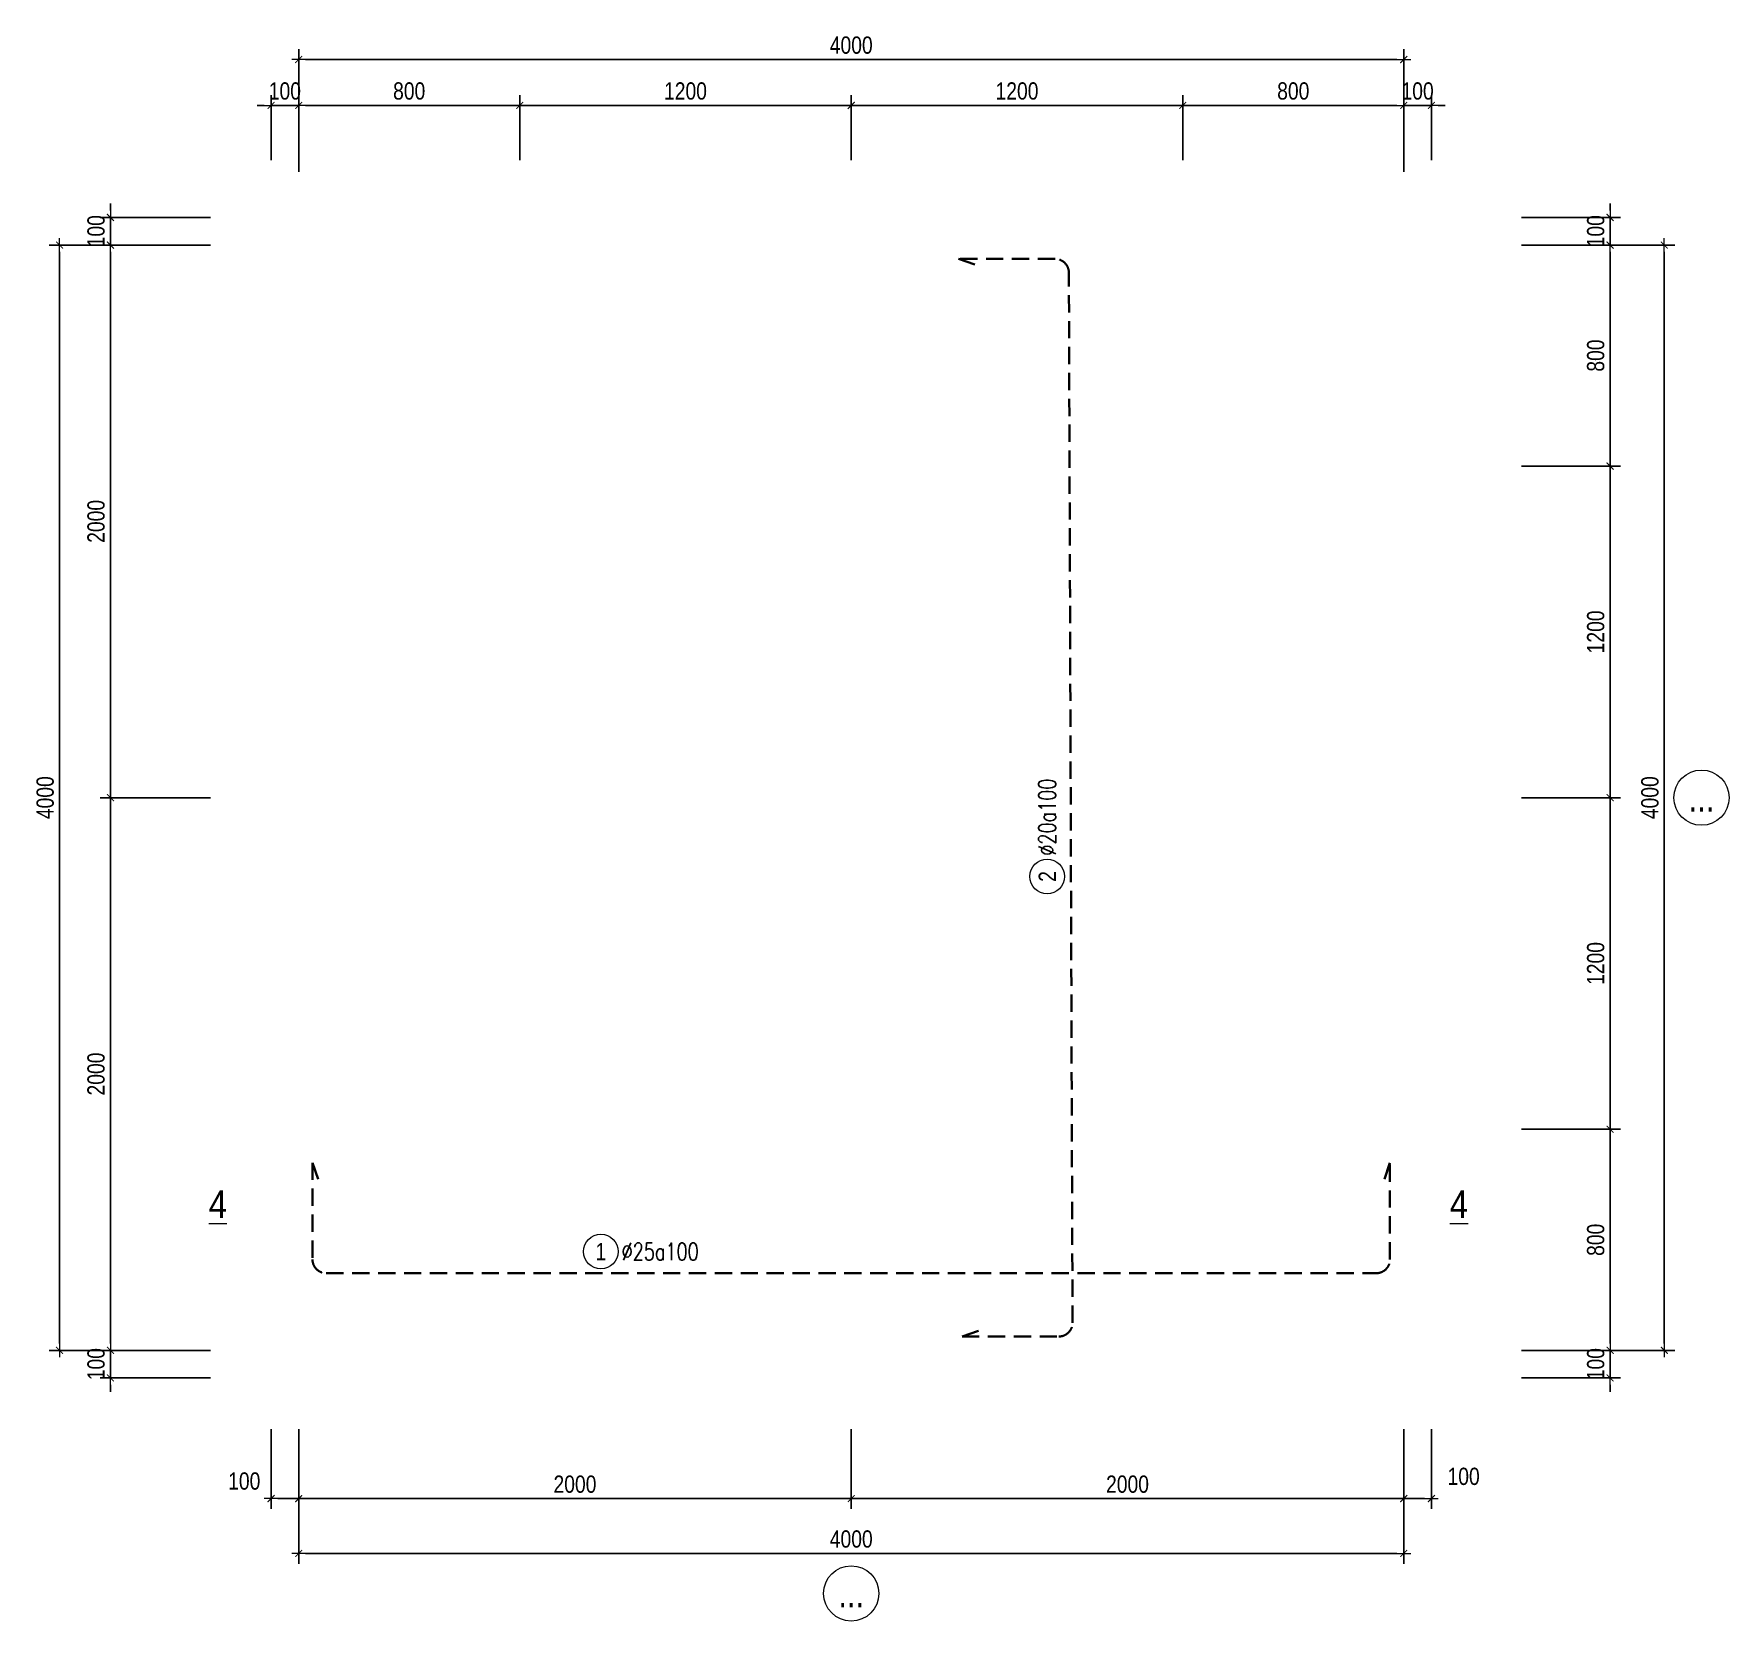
# Model space of a CAD drawing. Header units: millimetres. Extents: x -134772 to 84392, y -129535 to 67259.
# Drawn here: x 45086 to 51222, y 61516 to 67259 of the extents above; entities that cross this region are included whole.
import ezdxf
from ezdxf.enums import TextEntityAlignment as Align

# ---------------------------------------------------------------- set-up
doc = ezdxf.new("R2010")
doc.units = ezdxf.units.MM
doc.header["$MEASUREMENT"] = 0
doc.linetypes.add('CENTER2', pattern=[28.575, 19.05, -3.175, 3.175, -3.175])
doc.linetypes.add('DASHED2', pattern=[0.375, 0.25, -0.125])
doc.layers.get('Defpoints').update_dxf_attribs({"color": 252})
for name, color, linetype, lineweight in [('NDC_S_AXIS', 5, 'CENTER2', 15), ('NDC_S_DIM', 1, 'Continuous', 9), ('NDC_S_REBAR', 4, 'Continuous', 35), ('NDC_S_VN TEXT', 7, 'Continuous', 9), ('NDC_S_VN TITLE', 6, 'Continuous', 9)]:
    doc.layers.add(name, color=color, linetype=linetype, lineweight=lineweight)
doc.styles.add('ARIAL', font='arial.ttf', dxfattribs={"width": 0.8})
doc.styles.add('NDC_ARIAL', font='arial.ttf', dxfattribs={"width": 0.8})
doc.styles.add('NDC_ROMANS', font='romans.shx', dxfattribs={"width": 0.8})
doc.dimstyles.new('NDC_1-25', dxfattribs={"dimscale": 25, "dimtxt": 2.5, "dimasz": 1, "dimexe": 1.5, "dimexo": 0, "dimgap": 0.8, "dimtad": 1, "dimdec": 0, "dimdsep": 46, "dimtxsty": 'NDC_ARIAL', "dimblk": 'DIMMARK', "dimcen": 49999.938995, "dimdle": 1.5, "dimclrd": 1, "dimclre": 1, "dimclrt": 3, "dimadec": 0, "dimazin": 0, "dimtfac": 1, "dimtdec": 0, "dimtix": 1, "dimtmove": 2, "dimatfit": 3, "dimfxl": 1, "dimarcsym": 0})

msp = doc.modelspace()

# ---------------------------------------------------------------- texts
at = {"layer": 'NDC_S_VN TITLE', "style": 'NDC_ARIAL', "width": 0.85}
for p in [(45751.4, 63024.2), (50243.5, 63024.2)]:
    msp.add_text('%%U4', height=100, dxfattribs=at).set_placement(p, align=Align.MIDDLE_CENTER)

# ---------------------------------------------------------------- blocks, each defined once
blk = doc.blocks.new('DIMMARK')
at = {"layer": 'NDC_S_DIM', "color": 1}
blk.add_line((-1.5, 0), (1, 0), dxfattribs=at)
at = {"layer": 'NDC_S_DIM', "color": 2, "const_width": 0.15}
blk.add_lwpolyline([(-0.5, -0.5), (0.5, 0.5)], dxfattribs=at)
blk = doc.blocks.new('*D349')
at = {"layer": 'Defpoints', "color": 0, "transparency": 16777216}
for p in [(45944, 62209.9), (46044, 62209.9), (46044, 61958.8)]:
    blk.add_point(p, dxfattribs=at)
at = {"layer": 'NDC_S_DIM', "color": 1, "lineweight": -2, "transparency": 16777216}
for p, q in [((45944, 62209.9), (45944, 61921.3)), ((46044, 62209.9), (46044, 61921.3)), ((45969, 61958.8), (46019, 61958.8))]:
    blk.add_line(p, q, dxfattribs=at)
at = {"layer": 'NDC_S_DIM', "color": 1, "lineweight": -2, "transparency": 16777216, "xscale": 25, "yscale": 25, "zscale": 25, "rotation": 180}
blk.add_blockref('DIMMARK', (45944, 61958.8), dxfattribs=at)
at = {"layer": 'NDC_S_DIM', "color": 1, "lineweight": -2, "transparency": 16777216, "xscale": 25, "yscale": 25, "zscale": 25}
blk.add_blockref('DIMMARK', (46044, 61958.8), dxfattribs=at)
at = {"layer": 'NDC_S_DIM', "color": 3, "transparency": 16777216, "insert": (45847, 62022), "char_height": 62.5, "attachment_point": 5, "style": 'NDC_ARIAL'}
blk.add_mtext('100', dxfattribs=at)
blk = doc.blocks.new('*D350')
at = {"layer": 'Defpoints', "color": 0, "transparency": 16777216}
for p in [(46044, 62209.9), (48044, 62209.9), (48044, 61958.8)]:
    blk.add_point(p, dxfattribs=at)
at = {"layer": 'NDC_S_DIM', "color": 1, "lineweight": -2, "transparency": 16777216}
for p, q in [((46044, 62209.9), (46044, 61921.3)), ((48044, 62209.9), (48044, 61921.3)), ((46069, 61958.8), (48019, 61958.8))]:
    blk.add_line(p, q, dxfattribs=at)
at = {"layer": 'NDC_S_DIM', "color": 1, "lineweight": -2, "transparency": 16777216, "xscale": 25, "yscale": 25, "zscale": 25, "rotation": 180}
blk.add_blockref('DIMMARK', (46044, 61958.8), dxfattribs=at)
at = {"layer": 'NDC_S_DIM', "color": 1, "lineweight": -2, "transparency": 16777216, "xscale": 25, "yscale": 25, "zscale": 25}
blk.add_blockref('DIMMARK', (48044, 61958.8), dxfattribs=at)
at = {"layer": 'NDC_S_DIM', "color": 3, "transparency": 16777216, "insert": (47044, 62010.7), "char_height": 62.5, "attachment_point": 5, "style": 'NDC_ARIAL'}
blk.add_mtext('2000', dxfattribs=at)
blk = doc.blocks.new('*D351')
at = {"layer": 'Defpoints', "color": 0, "transparency": 16777216}
for p in [(48044, 62209.9), (50044, 62209.9), (50044, 61958.8)]:
    blk.add_point(p, dxfattribs=at)
at = {"layer": 'NDC_S_DIM', "color": 1, "lineweight": -2, "transparency": 16777216}
for p, q in [((48044, 62209.9), (48044, 61921.3)), ((50044, 62209.9), (50044, 61921.3)), ((48069, 61958.8), (50019, 61958.8))]:
    blk.add_line(p, q, dxfattribs=at)
at = {"layer": 'NDC_S_DIM', "color": 1, "lineweight": -2, "transparency": 16777216, "xscale": 25, "yscale": 25, "zscale": 25, "rotation": 180}
blk.add_blockref('DIMMARK', (48044, 61958.8), dxfattribs=at)
at = {"layer": 'NDC_S_DIM', "color": 1, "lineweight": -2, "transparency": 16777216, "xscale": 25, "yscale": 25, "zscale": 25}
blk.add_blockref('DIMMARK', (50044, 61958.8), dxfattribs=at)
at = {"layer": 'NDC_S_DIM', "color": 3, "transparency": 16777216, "insert": (49044, 62010.7), "char_height": 62.5, "attachment_point": 5, "style": 'NDC_ARIAL'}
blk.add_mtext('2000', dxfattribs=at)
blk = doc.blocks.new('*D352')
at = {"layer": 'Defpoints', "color": 0, "transparency": 16777216}
for p in [(50044, 62209.9), (50144, 62209.9), (50144, 61958.8)]:
    blk.add_point(p, dxfattribs=at)
at = {"layer": 'NDC_S_DIM', "color": 1, "lineweight": -2, "transparency": 16777216}
for p, q in [((50044, 62209.9), (50044, 61921.3)), ((50144, 62209.9), (50144, 61921.3)), ((50069, 61958.8), (50119, 61958.8))]:
    blk.add_line(p, q, dxfattribs=at)
at = {"layer": 'NDC_S_DIM', "color": 1, "lineweight": -2, "transparency": 16777216, "xscale": 25, "yscale": 25, "zscale": 25, "rotation": 180}
blk.add_blockref('DIMMARK', (50044, 61958.8), dxfattribs=at)
at = {"layer": 'NDC_S_DIM', "color": 1, "lineweight": -2, "transparency": 16777216, "xscale": 25, "yscale": 25, "zscale": 25}
blk.add_blockref('DIMMARK', (50144, 61958.8), dxfattribs=at)
at = {"layer": 'NDC_S_DIM', "color": 3, "transparency": 16777216, "insert": (50260.6, 62039), "char_height": 62.5, "attachment_point": 5, "style": 'NDC_ARIAL'}
blk.add_mtext('100', dxfattribs=at)
blk = doc.blocks.new('*D353')
at = {"layer": 'Defpoints', "color": 0, "transparency": 16777216}
for p in [(46044, 62209.9), (50044, 62209.9), (50044, 61760.4)]:
    blk.add_point(p, dxfattribs=at)
at = {"layer": 'NDC_S_DIM', "color": 1, "lineweight": -2, "transparency": 16777216}
for p, q in [((46044, 62209.9), (46044, 61722.9)), ((50044, 62209.9), (50044, 61722.9)), ((46069, 61760.4), (50019, 61760.4))]:
    blk.add_line(p, q, dxfattribs=at)
at = {"layer": 'NDC_S_DIM', "color": 1, "lineweight": -2, "transparency": 16777216, "xscale": 25, "yscale": 25, "zscale": 25, "rotation": 180}
blk.add_blockref('DIMMARK', (46044, 61760.4), dxfattribs=at)
at = {"layer": 'NDC_S_DIM', "color": 1, "lineweight": -2, "transparency": 16777216, "xscale": 25, "yscale": 25, "zscale": 25}
blk.add_blockref('DIMMARK', (50044, 61760.4), dxfattribs=at)
at = {"layer": 'NDC_S_DIM', "color": 3, "transparency": 16777216, "insert": (48044, 61812.3), "char_height": 62.5, "attachment_point": 5, "style": 'NDC_ARIAL'}
blk.add_mtext('4000', dxfattribs=at)
blk = doc.blocks.new('*D354')
at = {"layer": 'Defpoints', "color": 0, "transparency": 16777216}
for p in [(50470.5, 62495.4), (50790.8, 62495.4), (50470.5, 62395.4)]:
    blk.add_point(p, dxfattribs=at)
at = {"layer": 'NDC_S_DIM', "color": 1, "lineweight": -2, "transparency": 16777216}
for p, q in [((50790.8, 62520.4), (50790.8, 62545.4)), ((50470.5, 62495.4), (50828.3, 62495.4)), ((50790.8, 62395.4), (50790.8, 62495.4)), ((50470.5, 62395.4), (50828.3, 62395.4)), ((50790.8, 62370.4), (50790.8, 62345.4))]:
    blk.add_line(p, q, dxfattribs=at)
at = {"layer": 'NDC_S_DIM', "color": 1, "lineweight": -2, "transparency": 16777216, "xscale": 25, "yscale": 25, "zscale": 25}
for p, rotation in [((50790.8, 62495.4), 270), ((50790.8, 62395.4), 90)]:
    blk.add_blockref('DIMMARK', p, dxfattribs=dict(at, rotation=rotation))
at = {"layer": 'NDC_S_DIM', "color": 3, "transparency": 16777216, "insert": (50738.8, 62445.4), "char_height": 62.5, "attachment_point": 5, "rotation": 90, "style": 'NDC_ARIAL'}
blk.add_mtext('100', dxfattribs=at)
blk = doc.blocks.new('*D331')
at = {"layer": 'Defpoints', "color": 0, "transparency": 16777216}
for p in [(50470.5, 63295.4), (50790.8, 63295.4), (50470.5, 62495.4)]:
    blk.add_point(p, dxfattribs=at)
at = {"layer": 'NDC_S_DIM', "color": 1, "lineweight": -2, "transparency": 16777216}
for p, q in [((50470.5, 63295.4), (50828.3, 63295.4)), ((50790.8, 62520.4), (50790.8, 63270.4)), ((50470.5, 62495.4), (50828.3, 62495.4))]:
    blk.add_line(p, q, dxfattribs=at)
at = {"layer": 'NDC_S_DIM', "color": 1, "lineweight": -2, "transparency": 16777216, "xscale": 25, "yscale": 25, "zscale": 25}
for p, rotation in [((50790.8, 63295.4), 90), ((50790.8, 62495.4), 270)]:
    blk.add_blockref('DIMMARK', p, dxfattribs=dict(at, rotation=rotation))
at = {"layer": 'NDC_S_DIM', "color": 3, "transparency": 16777216, "insert": (50738.8, 62895.4), "char_height": 62.5, "attachment_point": 5, "rotation": 90, "style": 'NDC_ARIAL'}
blk.add_mtext('800', dxfattribs=at)
blk = doc.blocks.new('*D332')
at = {"layer": 'Defpoints', "color": 0, "transparency": 16777216}
for p in [(50470.5, 64495.4), (50790.8, 64495.4), (50470.5, 63295.4)]:
    blk.add_point(p, dxfattribs=at)
at = {"layer": 'NDC_S_DIM', "color": 1, "lineweight": -2, "transparency": 16777216}
for p, q in [((50470.5, 64495.4), (50828.3, 64495.4)), ((50790.8, 63320.4), (50790.8, 64470.4)), ((50470.5, 63295.4), (50828.3, 63295.4))]:
    blk.add_line(p, q, dxfattribs=at)
at = {"layer": 'NDC_S_DIM', "color": 1, "lineweight": -2, "transparency": 16777216, "xscale": 25, "yscale": 25, "zscale": 25}
for p, rotation in [((50790.8, 64495.4), 90), ((50790.8, 63295.4), 270)]:
    blk.add_blockref('DIMMARK', p, dxfattribs=dict(at, rotation=rotation))
at = {"layer": 'NDC_S_DIM', "color": 3, "transparency": 16777216, "insert": (50738.8, 63895.4), "char_height": 62.5, "attachment_point": 5, "rotation": 90, "style": 'NDC_ARIAL'}
blk.add_mtext('1200', dxfattribs=at)
blk = doc.blocks.new('*D333')
at = {"layer": 'Defpoints', "color": 0, "transparency": 16777216}
for p in [(50470.5, 65695.4), (50790.8, 65695.4), (50470.5, 64495.4)]:
    blk.add_point(p, dxfattribs=at)
at = {"layer": 'NDC_S_DIM', "color": 1, "lineweight": -2, "transparency": 16777216}
for p, q in [((50470.5, 65695.4), (50828.3, 65695.4)), ((50790.8, 64520.4), (50790.8, 65670.4)), ((50470.5, 64495.4), (50828.3, 64495.4))]:
    blk.add_line(p, q, dxfattribs=at)
at = {"layer": 'NDC_S_DIM', "color": 1, "lineweight": -2, "transparency": 16777216, "xscale": 25, "yscale": 25, "zscale": 25}
for p, rotation in [((50790.8, 65695.4), 90), ((50790.8, 64495.4), 270)]:
    blk.add_blockref('DIMMARK', p, dxfattribs=dict(at, rotation=rotation))
at = {"layer": 'NDC_S_DIM', "color": 3, "transparency": 16777216, "insert": (50738.8, 65095.4), "char_height": 62.5, "attachment_point": 5, "rotation": 90, "style": 'NDC_ARIAL'}
blk.add_mtext('1200', dxfattribs=at)
blk = doc.blocks.new('*D334')
at = {"layer": 'Defpoints', "color": 0, "transparency": 16777216}
for p in [(50470.5, 66495.4), (50790.8, 66495.4), (50470.5, 65695.4)]:
    blk.add_point(p, dxfattribs=at)
at = {"layer": 'NDC_S_DIM', "color": 1, "lineweight": -2, "transparency": 16777216}
for p, q in [((50470.5, 66495.4), (50828.3, 66495.4)), ((50790.8, 65720.4), (50790.8, 66470.4)), ((50470.5, 65695.4), (50828.3, 65695.4))]:
    blk.add_line(p, q, dxfattribs=at)
at = {"layer": 'NDC_S_DIM', "color": 1, "lineweight": -2, "transparency": 16777216, "xscale": 25, "yscale": 25, "zscale": 25}
for p, rotation in [((50790.8, 66495.4), 90), ((50790.8, 65695.4), 270)]:
    blk.add_blockref('DIMMARK', p, dxfattribs=dict(at, rotation=rotation))
at = {"layer": 'NDC_S_DIM', "color": 3, "transparency": 16777216, "insert": (50738.8, 66095.4), "char_height": 62.5, "attachment_point": 5, "rotation": 90, "style": 'NDC_ARIAL'}
blk.add_mtext('800', dxfattribs=at)
blk = doc.blocks.new('*D335')
at = {"layer": 'Defpoints', "color": 0, "transparency": 16777216}
for p in [(50470.5, 66595.4), (50790.8, 66595.4), (50470.5, 66495.4)]:
    blk.add_point(p, dxfattribs=at)
at = {"layer": 'NDC_S_DIM', "color": 1, "lineweight": -2, "transparency": 16777216}
for p, q in [((50790.8, 66620.4), (50790.8, 66645.4)), ((50470.5, 66595.4), (50828.3, 66595.4)), ((50790.8, 66495.4), (50790.8, 66595.4)), ((50470.5, 66495.4), (50828.3, 66495.4)), ((50790.8, 66470.4), (50790.8, 66445.4))]:
    blk.add_line(p, q, dxfattribs=at)
at = {"layer": 'NDC_S_DIM', "color": 1, "lineweight": -2, "transparency": 16777216, "xscale": 25, "yscale": 25, "zscale": 25}
for p, rotation in [((50790.8, 66595.4), 270), ((50790.8, 66495.4), 90)]:
    blk.add_blockref('DIMMARK', p, dxfattribs=dict(at, rotation=rotation))
at = {"layer": 'NDC_S_DIM', "color": 3, "transparency": 16777216, "insert": (50738.8, 66545.4), "char_height": 62.5, "attachment_point": 5, "rotation": 90, "style": 'NDC_ARIAL'}
blk.add_mtext('100', dxfattribs=at)
blk = doc.blocks.new('*D336')
at = {"layer": 'Defpoints', "color": 0, "transparency": 16777216}
for p in [(50470.5, 66495.4), (50470.5, 62495.4), (50987, 62495.4)]:
    blk.add_point(p, dxfattribs=at)
at = {"layer": 'NDC_S_DIM', "color": 1, "lineweight": -2, "transparency": 16777216}
for p, q in [((50470.5, 66495.4), (51024.5, 66495.4)), ((50987, 66470.4), (50987, 62520.4)), ((50470.5, 62495.4), (51024.5, 62495.4))]:
    blk.add_line(p, q, dxfattribs=at)
at = {"layer": 'NDC_S_DIM', "color": 1, "lineweight": -2, "transparency": 16777216, "xscale": 25, "yscale": 25, "zscale": 25}
for p, rotation in [((50987, 66495.4), 90), ((50987, 62495.4), 270)]:
    blk.add_blockref('DIMMARK', p, dxfattribs=dict(at, rotation=rotation))
at = {"layer": 'NDC_S_DIM', "color": 3, "transparency": 16777216, "insert": (50935.1, 64495.4), "char_height": 62.5, "attachment_point": 5, "rotation": 90, "style": 'NDC_ARIAL'}
blk.add_mtext('4000', dxfattribs=at)
blk = doc.blocks.new('*U8')
at = {"layer": 'NDC_S_DIM'}
blk.add_circle((0, 0), 5, dxfattribs=at)
at = {"color": 7, "style": 'ARIAL', "width": 0.8}
blk.add_attdef('GRID', text='', height=5, dxfattribs=at).set_placement((0, 0), align=Align.MIDDLE)
blk = doc.blocks.new('*D337')
at = {"layer": 'Defpoints', "color": 0, "transparency": 16777216}
for p in [(46044, 67000.7), (45944, 66802.3), (46044, 66802.3)]:
    blk.add_point(p, dxfattribs=at)
at = {"layer": 'NDC_S_DIM', "color": 1, "lineweight": -2, "transparency": 16777216}
for p, q in [((45944, 66802.3), (45944, 67038.2)), ((46044, 66802.3), (46044, 67038.2)), ((45919, 67000.7), (45894, 67000.7)), ((45944, 67000.7), (46044, 67000.7)), ((46069, 67000.7), (46094, 67000.7))]:
    blk.add_line(p, q, dxfattribs=at)
at = {"layer": 'NDC_S_DIM', "color": 1, "lineweight": -2, "transparency": 16777216, "xscale": 25, "yscale": 25, "zscale": 25}
blk.add_blockref('DIMMARK', (45944, 67000.7), dxfattribs=at)
at = {"layer": 'NDC_S_DIM', "color": 1, "lineweight": -2, "transparency": 16777216, "xscale": 25, "yscale": 25, "zscale": 25, "rotation": 180}
blk.add_blockref('DIMMARK', (46044, 67000.7), dxfattribs=at)
at = {"layer": 'NDC_S_DIM', "color": 3, "transparency": 16777216, "insert": (45994, 67052.6), "char_height": 62.5, "attachment_point": 5, "style": 'NDC_ARIAL'}
blk.add_mtext('100', dxfattribs=at)
blk = doc.blocks.new('*D338')
at = {"layer": 'Defpoints', "color": 0, "transparency": 16777216}
for p in [(46844, 67000.7), (46044, 66802.3), (46844, 66802.3)]:
    blk.add_point(p, dxfattribs=at)
at = {"layer": 'NDC_S_DIM', "color": 1, "lineweight": -2, "transparency": 16777216}
for p, q in [((46044, 66802.3), (46044, 67038.2)), ((46844, 66802.3), (46844, 67038.2)), ((46069, 67000.7), (46819, 67000.7))]:
    blk.add_line(p, q, dxfattribs=at)
at = {"layer": 'NDC_S_DIM', "color": 1, "lineweight": -2, "transparency": 16777216, "xscale": 25, "yscale": 25, "zscale": 25, "rotation": 180}
blk.add_blockref('DIMMARK', (46044, 67000.7), dxfattribs=at)
at = {"layer": 'NDC_S_DIM', "color": 1, "lineweight": -2, "transparency": 16777216, "xscale": 25, "yscale": 25, "zscale": 25}
blk.add_blockref('DIMMARK', (46844, 67000.7), dxfattribs=at)
at = {"layer": 'NDC_S_DIM', "color": 3, "transparency": 16777216, "insert": (46444, 67052.6), "char_height": 62.5, "attachment_point": 5, "style": 'NDC_ARIAL'}
blk.add_mtext('800', dxfattribs=at)
blk = doc.blocks.new('*D339')
at = {"layer": 'Defpoints', "color": 0, "transparency": 16777216}
for p in [(48044, 67000.7), (46844, 66802.3), (48044, 66802.3)]:
    blk.add_point(p, dxfattribs=at)
at = {"layer": 'NDC_S_DIM', "color": 1, "lineweight": -2, "transparency": 16777216}
for p, q in [((46844, 66802.3), (46844, 67038.2)), ((48044, 66802.3), (48044, 67038.2)), ((46869, 67000.7), (48019, 67000.7))]:
    blk.add_line(p, q, dxfattribs=at)
at = {"layer": 'NDC_S_DIM', "color": 1, "lineweight": -2, "transparency": 16777216, "xscale": 25, "yscale": 25, "zscale": 25, "rotation": 180}
blk.add_blockref('DIMMARK', (46844, 67000.7), dxfattribs=at)
at = {"layer": 'NDC_S_DIM', "color": 1, "lineweight": -2, "transparency": 16777216, "xscale": 25, "yscale": 25, "zscale": 25}
blk.add_blockref('DIMMARK', (48044, 67000.7), dxfattribs=at)
at = {"layer": 'NDC_S_DIM', "color": 3, "transparency": 16777216, "insert": (47444, 67052.6), "char_height": 62.5, "attachment_point": 5, "style": 'NDC_ARIAL'}
blk.add_mtext('1200', dxfattribs=at)
blk = doc.blocks.new('*D340')
at = {"layer": 'Defpoints', "color": 0, "transparency": 16777216}
for p in [(49244, 67000.7), (48044, 66802.3), (49244, 66802.3)]:
    blk.add_point(p, dxfattribs=at)
at = {"layer": 'NDC_S_DIM', "color": 1, "lineweight": -2, "transparency": 16777216}
for p, q in [((48044, 66802.3), (48044, 67038.2)), ((49244, 66802.3), (49244, 67038.2)), ((48069, 67000.7), (49219, 67000.7))]:
    blk.add_line(p, q, dxfattribs=at)
at = {"layer": 'NDC_S_DIM', "color": 1, "lineweight": -2, "transparency": 16777216, "xscale": 25, "yscale": 25, "zscale": 25, "rotation": 180}
blk.add_blockref('DIMMARK', (48044, 67000.7), dxfattribs=at)
at = {"layer": 'NDC_S_DIM', "color": 1, "lineweight": -2, "transparency": 16777216, "xscale": 25, "yscale": 25, "zscale": 25}
blk.add_blockref('DIMMARK', (49244, 67000.7), dxfattribs=at)
at = {"layer": 'NDC_S_DIM', "color": 3, "transparency": 16777216, "insert": (48644, 67052.6), "char_height": 62.5, "attachment_point": 5, "style": 'NDC_ARIAL'}
blk.add_mtext('1200', dxfattribs=at)
blk = doc.blocks.new('*D341')
at = {"layer": 'Defpoints', "color": 0, "transparency": 16777216}
for p in [(50044, 67000.7), (49244, 66802.3), (50044, 66802.3)]:
    blk.add_point(p, dxfattribs=at)
at = {"layer": 'NDC_S_DIM', "color": 1, "lineweight": -2, "transparency": 16777216}
for p, q in [((49244, 66802.3), (49244, 67038.2)), ((50044, 66802.3), (50044, 67038.2)), ((49269, 67000.7), (50019, 67000.7))]:
    blk.add_line(p, q, dxfattribs=at)
at = {"layer": 'NDC_S_DIM', "color": 1, "lineweight": -2, "transparency": 16777216, "xscale": 25, "yscale": 25, "zscale": 25, "rotation": 180}
blk.add_blockref('DIMMARK', (49244, 67000.7), dxfattribs=at)
at = {"layer": 'NDC_S_DIM', "color": 1, "lineweight": -2, "transparency": 16777216, "xscale": 25, "yscale": 25, "zscale": 25}
blk.add_blockref('DIMMARK', (50044, 67000.7), dxfattribs=at)
at = {"layer": 'NDC_S_DIM', "color": 3, "transparency": 16777216, "insert": (49644, 67052.6), "char_height": 62.5, "attachment_point": 5, "style": 'NDC_ARIAL'}
blk.add_mtext('800', dxfattribs=at)
blk = doc.blocks.new('*D342')
at = {"layer": 'Defpoints', "color": 0, "transparency": 16777216}
for p in [(50144, 67000.7), (50044, 66802.3), (50144, 66802.3)]:
    blk.add_point(p, dxfattribs=at)
at = {"layer": 'NDC_S_DIM', "color": 1, "lineweight": -2, "transparency": 16777216}
for p, q in [((50044, 66802.3), (50044, 67038.2)), ((50144, 66802.3), (50144, 67038.2)), ((50019, 67000.7), (49994, 67000.7)), ((50044, 67000.7), (50144, 67000.7)), ((50169, 67000.7), (50194, 67000.7))]:
    blk.add_line(p, q, dxfattribs=at)
at = {"layer": 'NDC_S_DIM', "color": 1, "lineweight": -2, "transparency": 16777216, "xscale": 25, "yscale": 25, "zscale": 25}
blk.add_blockref('DIMMARK', (50044, 67000.7), dxfattribs=at)
at = {"layer": 'NDC_S_DIM', "color": 1, "lineweight": -2, "transparency": 16777216, "xscale": 25, "yscale": 25, "zscale": 25, "rotation": 180}
blk.add_blockref('DIMMARK', (50144, 67000.7), dxfattribs=at)
at = {"layer": 'NDC_S_DIM', "color": 3, "transparency": 16777216, "insert": (50094, 67052.6), "char_height": 62.5, "attachment_point": 5, "style": 'NDC_ARIAL'}
blk.add_mtext('100', dxfattribs=at)
blk = doc.blocks.new('*D343')
at = {"layer": 'Defpoints', "color": 0, "transparency": 16777216}
for p in [(50044, 67166.6), (46044, 66760.6), (50044, 66760.6)]:
    blk.add_point(p, dxfattribs=at)
at = {"layer": 'NDC_S_DIM', "color": 1, "lineweight": -2, "transparency": 16777216}
for p, q in [((46044, 66760.6), (46044, 67204.1)), ((50044, 66760.6), (50044, 67204.1)), ((46069, 67166.6), (50019, 67166.6))]:
    blk.add_line(p, q, dxfattribs=at)
at = {"layer": 'NDC_S_DIM', "color": 1, "lineweight": -2, "transparency": 16777216, "xscale": 25, "yscale": 25, "zscale": 25, "rotation": 180}
blk.add_blockref('DIMMARK', (46044, 67166.6), dxfattribs=at)
at = {"layer": 'NDC_S_DIM', "color": 1, "lineweight": -2, "transparency": 16777216, "xscale": 25, "yscale": 25, "zscale": 25}
blk.add_blockref('DIMMARK', (50044, 67166.6), dxfattribs=at)
at = {"layer": 'NDC_S_DIM', "color": 3, "transparency": 16777216, "insert": (48044, 67218.5), "char_height": 62.5, "attachment_point": 5, "style": 'NDC_ARIAL'}
blk.add_mtext('4000', dxfattribs=at)
blk = doc.blocks.new('*D344')
at = {"layer": 'Defpoints', "color": 0, "transparency": 16777216}
for p in [(45362.6, 62495.4), (45724.5, 62495.4), (45724.5, 62395.4)]:
    blk.add_point(p, dxfattribs=at)
at = {"layer": 'NDC_S_DIM', "color": 1, "lineweight": -2, "transparency": 16777216}
for p, q in [((45362.6, 62520.4), (45362.6, 62545.4)), ((45724.5, 62495.4), (45325.1, 62495.4)), ((45362.6, 62395.4), (45362.6, 62495.4)), ((45724.5, 62395.4), (45325.1, 62395.4)), ((45362.6, 62370.4), (45362.6, 62345.4))]:
    blk.add_line(p, q, dxfattribs=at)
at = {"layer": 'NDC_S_DIM', "color": 1, "lineweight": -2, "transparency": 16777216, "xscale": 25, "yscale": 25, "zscale": 25}
for p, rotation in [((45362.6, 62495.4), 270), ((45362.6, 62395.4), 90)]:
    blk.add_blockref('DIMMARK', p, dxfattribs=dict(at, rotation=rotation))
at = {"layer": 'NDC_S_DIM', "color": 3, "transparency": 16777216, "insert": (45310.7, 62445.4), "char_height": 62.5, "attachment_point": 5, "rotation": 90, "style": 'NDC_ARIAL'}
blk.add_mtext('100', dxfattribs=at)
blk = doc.blocks.new('*D345')
at = {"layer": 'Defpoints', "color": 0, "transparency": 16777216}
for p in [(45362.6, 64495.4), (45724.5, 64495.4), (45724.5, 62495.4)]:
    blk.add_point(p, dxfattribs=at)
at = {"layer": 'NDC_S_DIM', "color": 1, "lineweight": -2, "transparency": 16777216}
for p, q in [((45724.5, 64495.4), (45325.1, 64495.4)), ((45362.6, 62520.4), (45362.6, 64470.4)), ((45724.5, 62495.4), (45325.1, 62495.4))]:
    blk.add_line(p, q, dxfattribs=at)
at = {"layer": 'NDC_S_DIM', "color": 1, "lineweight": -2, "transparency": 16777216, "xscale": 25, "yscale": 25, "zscale": 25}
for p, rotation in [((45362.6, 64495.4), 90), ((45362.6, 62495.4), 270)]:
    blk.add_blockref('DIMMARK', p, dxfattribs=dict(at, rotation=rotation))
at = {"layer": 'NDC_S_DIM', "color": 3, "transparency": 16777216, "insert": (45310.7, 63495.4), "char_height": 62.5, "attachment_point": 5, "rotation": 90, "style": 'NDC_ARIAL'}
blk.add_mtext('2000', dxfattribs=at)
blk = doc.blocks.new('*D346')
at = {"layer": 'Defpoints', "color": 0, "transparency": 16777216}
for p in [(45362.6, 66495.4), (45724.5, 66495.4), (45724.5, 64495.4)]:
    blk.add_point(p, dxfattribs=at)
at = {"layer": 'NDC_S_DIM', "color": 1, "lineweight": -2, "transparency": 16777216}
for p, q in [((45724.5, 66495.4), (45325.1, 66495.4)), ((45362.6, 64520.4), (45362.6, 66470.4)), ((45724.5, 64495.4), (45325.1, 64495.4))]:
    blk.add_line(p, q, dxfattribs=at)
at = {"layer": 'NDC_S_DIM', "color": 1, "lineweight": -2, "transparency": 16777216, "xscale": 25, "yscale": 25, "zscale": 25}
for p, rotation in [((45362.6, 66495.4), 90), ((45362.6, 64495.4), 270)]:
    blk.add_blockref('DIMMARK', p, dxfattribs=dict(at, rotation=rotation))
at = {"layer": 'NDC_S_DIM', "color": 3, "transparency": 16777216, "insert": (45310.7, 65495.4), "char_height": 62.5, "attachment_point": 5, "rotation": 90, "style": 'NDC_ARIAL'}
blk.add_mtext('2000', dxfattribs=at)
blk = doc.blocks.new('*D347')
at = {"layer": 'Defpoints', "color": 0, "transparency": 16777216}
for p in [(45362.6, 66595.4), (45724.5, 66595.4), (45724.5, 66495.4)]:
    blk.add_point(p, dxfattribs=at)
at = {"layer": 'NDC_S_DIM', "color": 1, "lineweight": -2, "transparency": 16777216}
for p, q in [((45362.6, 66620.4), (45362.6, 66645.4)), ((45724.5, 66595.4), (45325.1, 66595.4)), ((45362.6, 66495.4), (45362.6, 66595.4)), ((45724.5, 66495.4), (45325.1, 66495.4)), ((45362.6, 66470.4), (45362.6, 66445.4))]:
    blk.add_line(p, q, dxfattribs=at)
at = {"layer": 'NDC_S_DIM', "color": 1, "lineweight": -2, "transparency": 16777216, "xscale": 25, "yscale": 25, "zscale": 25}
for p, rotation in [((45362.6, 66595.4), 270), ((45362.6, 66495.4), 90)]:
    blk.add_blockref('DIMMARK', p, dxfattribs=dict(at, rotation=rotation))
at = {"layer": 'NDC_S_DIM', "color": 3, "transparency": 16777216, "insert": (45310.7, 66545.4), "char_height": 62.5, "attachment_point": 5, "rotation": 90, "style": 'NDC_ARIAL'}
blk.add_mtext('100', dxfattribs=at)
blk = doc.blocks.new('*D348')
at = {"layer": 'Defpoints', "color": 0, "transparency": 16777216}
for p in [(45178.5, 66495.4), (45724.5, 66495.4), (45724.5, 62495.4)]:
    blk.add_point(p, dxfattribs=at)
at = {"layer": 'NDC_S_DIM', "color": 1, "lineweight": -2, "transparency": 16777216}
for p, q in [((45724.5, 66495.4), (45141, 66495.4)), ((45178.5, 62520.4), (45178.5, 66470.4)), ((45724.5, 62495.4), (45141, 62495.4))]:
    blk.add_line(p, q, dxfattribs=at)
at = {"layer": 'NDC_S_DIM', "color": 1, "lineweight": -2, "transparency": 16777216, "xscale": 25, "yscale": 25, "zscale": 25}
for p, rotation in [((45178.5, 66495.4), 90), ((45178.5, 62495.4), 270)]:
    blk.add_blockref('DIMMARK', p, dxfattribs=dict(at, rotation=rotation))
at = {"layer": 'NDC_S_DIM', "color": 3, "transparency": 16777216, "insert": (45126.6, 64495.4), "char_height": 62.5, "attachment_point": 5, "rotation": 90, "style": 'NDC_ARIAL'}
blk.add_mtext('4000', dxfattribs=at)
blk = doc.blocks.new('*U631')
blk.add_circle((-2.5, 0), 2.5)
at = {"layer": 'NDC_S_VN TEXT', "color": 7, "style": 'ARIAL', "width": 0.8}
blk.add_attdef('SH2', text='', height=2.5, dxfattribs=at).set_placement((-2.5, 0), align=Align.MIDDLE)
at = {"layer": 'NDC_S_VN TEXT', "color": 3, "style": 'NDC_ROMANS', "width": 0.75}
blk.add_attdef('DKKC1', (0.5, -1.25), '', height=2.5, dxfattribs=at)

# ---------------------------------------------------------------- dimensions: what is measured, and where the dimension line sits
at = {"layer": 'NDC_S_DIM'}
for base, p1, p2, picture, middle in [((50044, 67166.6), (46044, 66760.6), (50044, 66760.6), '*D343', (48044, 67218.5)), ((46044, 67000.7), (45944, 66802.3), (46044, 66802.3), '*D337', (45994, 67052.6)), ((46844, 67000.7), (46044, 66802.3), (46844, 66802.3), '*D338', (46444, 67052.6)), ((48044, 67000.7), (46844, 66802.3), (48044, 66802.3), '*D339', (47444, 67052.6)), ((49244, 67000.7), (48044, 66802.3), (49244, 66802.3), '*D340', (48644, 67052.6)), ((50044, 67000.7), (49244, 66802.3), (50044, 66802.3), '*D341', (49644, 67052.6)), ((50144, 67000.7), (50044, 66802.3), (50144, 66802.3), '*D342', (50094, 67052.6)), ((48044, 61958.8), (46044, 62209.9), (48044, 62209.9), '*D350', (47044, 62010.7)), ((50044, 61760.4), (46044, 62209.9), (50044, 62209.9), '*D353', (48044, 61812.3)), ((50044, 61958.8), (48044, 62209.9), (50044, 62209.9), '*D351', (49044, 62010.7))]:
    dim = msp.add_linear_dim(base=base, p1=p1, p2=p2, dimstyle='NDC_1-25', dxfattribs=at)
    dim.commit()
    dim.dimension.update_dxf_attribs({"geometry": picture, "text_midpoint": middle})
for base, p1, p2, picture, middle in [((45362.6, 66595.4), (45724.5, 66495.4), (45724.5, 66595.4), '*D347', (45310.7, 66545.4)), ((50790.8, 66595.4), (50470.5, 66495.4), (50470.5, 66595.4), '*D335', (50738.8, 66545.4)), ((45178.5, 66495.4), (45724.5, 62495.4), (45724.5, 66495.4), '*D348', (45126.6, 64495.4)), ((45362.6, 66495.4), (45724.5, 64495.4), (45724.5, 66495.4), '*D346', (45310.7, 65495.4)), ((50790.8, 66495.4), (50470.5, 65695.4), (50470.5, 66495.4), '*D334', (50738.8, 66095.4)), ((50987, 62495.4), (50470.5, 66495.4), (50470.5, 62495.4), '*D336', (50935.1, 64495.4)), ((50790.8, 65695.4), (50470.5, 64495.4), (50470.5, 65695.4), '*D333', (50738.8, 65095.4)), ((45362.6, 64495.4), (45724.5, 62495.4), (45724.5, 64495.4), '*D345', (45310.7, 63495.4)), ((50790.8, 64495.4), (50470.5, 63295.4), (50470.5, 64495.4), '*D332', (50738.8, 63895.4)), ((50790.8, 63295.4), (50470.5, 62495.4), (50470.5, 63295.4), '*D331', (50738.8, 62895.4)), ((45362.6, 62495.4), (45724.5, 62395.4), (45724.5, 62495.4), '*D344', (45310.7, 62445.4)), ((50790.8, 62495.4), (50470.5, 62395.4), (50470.5, 62495.4), '*D354', (50738.8, 62445.4))]:
    dim = msp.add_linear_dim(base=base, p1=p1, p2=p2, angle=90, dimstyle='NDC_1-25', dxfattribs=at)
    dim.commit()
    dim.dimension.update_dxf_attribs({"geometry": picture, "text_midpoint": middle})
for base, p1, p2, picture, middle in [((46044, 61958.8), (45944, 62209.9), (46044, 62209.9), '*D349', (45847, 62022)), ((50144, 61958.8), (50044, 62209.9), (50144, 62209.9), '*D352', (50260.6, 62039))]:
    dim = msp.add_linear_dim(base=base, p1=p1, p2=p2, dimstyle='NDC_1-25', dxfattribs=at)
    dim.commit()
    dim.dimension.update_dxf_attribs({"geometry": picture, "text_midpoint": middle, "dimtype": 160})

# ---------------------------------------------------------------- linework, layer by layer
at = {"layer": 'NDC_S_REBAR', "linetype": 'DASHED2', "ltscale": 250}
for points in [[(48505, 62565.4), (48445, 62545.4), (48795, 62545.4, 0.414214), (48845, 62595.4), (48831.8, 66395.2, 0.414214), (48781.8, 66445.2), (48431.8, 66445.2), (48491.8, 66425.2)], [(46114, 63114.4), (46094, 63174.4), (46094, 62824.4, 0.414214), (46144, 62774.4), (49944, 62774.4, 0.414214), (49994, 62824.4), (49994, 63174.4), (49974, 63114.4)]]:
    msp.add_lwpolyline(points, format="xyb", dxfattribs=at)

# ---------------------------------------------------------------- block references
at = {"layer": 'NDC_S_AXIS', "xscale": 20, "yscale": 20, "zscale": 20}
for p in [(51121.5, 64495.4), (48044, 61615.6)]:
    msp.add_blockref('*U8', p, dxfattribs=at).add_auto_attribs({'GRID': '...'})
at = {"layer": 'NDC_S_DIM', "ltscale": 0.005, "xscale": 25, "yscale": 25, "zscale": 25, "rotation": 90}
msp.add_blockref('*U631', (48753.2, 64272.8), dxfattribs=at).add_auto_attribs({'SH2': '2', 'DKKC1': '%%c20a100'})
at = {"layer": 'NDC_S_DIM', "ltscale": 0.005, "xscale": 25, "yscale": 25, "zscale": 25}
msp.add_blockref('*U631', (47200.3, 62852.9), dxfattribs=at).add_auto_attribs({'SH2': '1', 'DKKC1': '%%c25a100'})

msp.set_redraw_order([(e.dxf.handle, doc.entitydb.next_handle()) for e in msp.query("TEXT MTEXT ATTDEF DIMENSION ARC_DIMENSION")])  # texts and dimensions are drawn at this point

doc.saveas('drawing.dxf')
